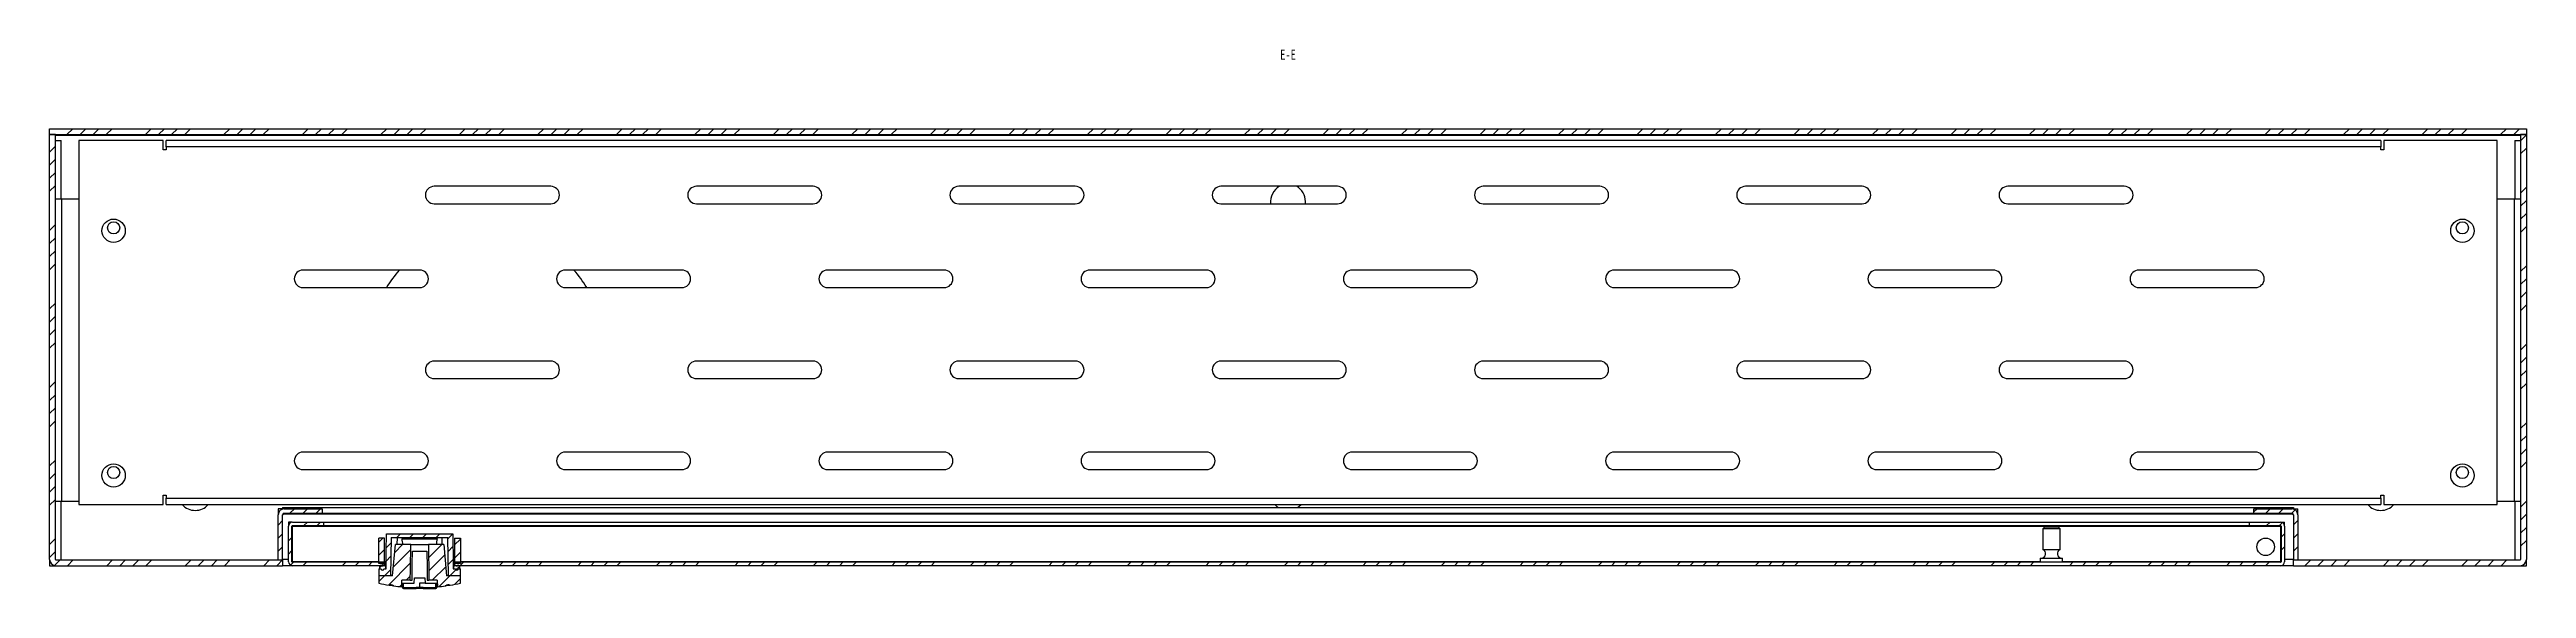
# Model space of a CAD drawing. Header units: millimetres. Extents: x -1281 to 3780, y -2005 to 2969.
# Drawn here: x -313 to 537, y -1190 to -1005 of the extents above; entities that cross this region are included whole.
import ezdxf

# ---------------------------------------------------------------- set-up
doc = ezdxf.new("R2010")
doc.units = ezdxf.units.MM
doc.styles.add('SLDTEXTSTYLE0', font='TXT', dxfattribs={"width": 0.75})

msp = doc.modelspace()

# ---------------------------------------------------------------- texts
at = {"color": 7, "linetype": 'Continuous', "lineweight": 18, "insert": (112.116, -1005.1073), "char_height": 3.5, "attachment_point": 2, "style": 'SLDTEXTSTYLE0'}
msp.add_mtext('E-E', dxfattribs=at)

# ---------------------------------------------------------------- hatches: boundary and pattern name
at = {"linetype": 'Continuous', "lineweight": 18}
h = msp.add_hatch(dxfattribs=at)
h.set_pattern_fill('ANSI34', angle=3e-322, style=0)
edge = h.paths.add_edge_path(flags=0)
edge.add_line((-310.8864, -1180.1176), (-310.8864, -1034.3176))
edge.add_line((-310.8864, -1034.3176), (-312.8864, -1034.3176))
edge.add_line((-312.8864, -1034.3176), (-312.8864, -1180.1176))
edge.add_arc((-310.6864, -1180.1176), 2.2, 180, 270)
edge.add_line((-310.6864, -1182.3176), (-232.8864, -1182.3176))
edge.add_line((-232.8864, -1182.3176), (-232.8864, -1180.3176))
edge.add_line((-232.8864, -1180.3176), (-310.6864, -1180.3176))
edge.add_arc((-310.6864, -1180.1176), 0.2, 180, 270, ccw=False)
h = msp.add_hatch(dxfattribs=at)
h.set_pattern_fill('ANSI34', angle=3e-322, style=0)
h.paths.add_polyline_path([(537.1136, -1034.3176), (537.1136, -1032.3176), (-312.8864, -1032.3176), (-312.8864, -1034.3176)], flags=0)
h = msp.add_hatch(dxfattribs=at)
h.set_pattern_fill('ANSI34', angle=3e-322, style=0)
edge = h.paths.add_edge_path(flags=0)
edge.add_line((537.1136, -1180.1176), (537.1136, -1034.3176))
edge.add_line((537.1136, -1034.3176), (535.1136, -1034.3176))
edge.add_line((535.1136, -1034.3176), (535.1136, -1180.1176))
edge.add_arc((534.9136, -1180.1176), 0.2, 270, 360, ccw=False)
edge.add_line((534.9136, -1180.3176), (457.1136, -1180.3176))
edge.add_line((457.1136, -1180.3176), (457.1136, -1182.3176))
edge.add_line((457.1136, -1182.3176), (534.9136, -1182.3176))
edge.add_arc((534.9136, -1180.1176), 2.2, 270, 360)
h = msp.add_hatch(dxfattribs=at)
h.set_pattern_fill('ANSI31', style=0)
edge = h.paths.add_edge_path(flags=0)
edge.add_line((-234.3864, -1164.8176), (-234.3864, -1180.3176))
edge.add_line((-234.3864, -1180.3176), (-232.8864, -1180.3176))
edge.add_line((-232.8864, -1180.3176), (-232.8864, -1164.8176))
edge.add_arc((-232.3864, -1164.8176), 0.5, 90, 180, ccw=False)
edge.add_line((-232.3864, -1164.3176), (-219.3864, -1164.3176))
edge.add_line((-219.3864, -1164.3176), (-219.3864, -1162.8176))
edge.add_line((-219.3864, -1162.8176), (-232.3864, -1162.8176))
edge.add_arc((-232.3864, -1164.8176), 2, 90, 180)
h = msp.add_hatch(dxfattribs=at)
h.set_pattern_fill('ANSI31', style=0)
edge = h.paths.add_edge_path(flags=0)
edge.add_line((457.1136, -1164.8176), (457.1136, -1180.3176))
edge.add_line((457.1136, -1180.3176), (458.6136, -1180.3176))
edge.add_line((458.6136, -1180.3176), (458.6136, -1164.8176))
edge.add_arc((456.6136, -1164.8176), 2, 0, 90)
edge.add_line((456.6136, -1162.8176), (443.6136, -1162.8176))
edge.add_line((443.6136, -1162.8176), (443.6136, -1164.3176))
edge.add_line((443.6136, -1164.3176), (456.6136, -1164.3176))
edge.add_arc((456.6136, -1164.8176), 0.5, 0, 90, ccw=False)
h = msp.add_hatch(dxfattribs=at)
h.set_pattern_fill('ANSI34', angle=3e-322, style=0)
edge = h.paths.add_edge_path(flags=0)
edge.add_line((-229.4864, -1182.3176), (-197.8864, -1182.3176))
edge.add_line((-197.8864, -1182.3176), (-197.8864, -1181.1176))
edge.add_line((-197.8864, -1181.1176), (-229.4864, -1181.1176))
edge.add_arc((-229.4864, -1180.9176), 0.2, 180, 270, ccw=False)
edge.add_line((-229.6864, -1180.9176), (-229.6864, -1168.7176))
edge.add_arc((-229.4864, -1168.7176), 0.2, 90, 180, ccw=False)
edge.add_line((-229.4864, -1168.5176), (-218.8864, -1168.5176))
edge.add_line((-218.8864, -1168.5176), (-218.8864, -1167.3176))
edge.add_line((-218.8864, -1167.3176), (-229.4864, -1167.3176))
edge.add_arc((-229.4864, -1168.7176), 1.4, 90, 180)
edge.add_line((-230.8864, -1168.7176), (-230.8864, -1180.9176))
edge.add_arc((-229.4864, -1180.9176), 1.4, 180, 270)
h = msp.add_hatch(dxfattribs=at)
h.set_pattern_fill('ANSI31', style=0)
edge = h.paths.add_edge_path(flags=0)
edge.add_line((-199.1364, -1183.3176), (-199.8864, -1183.3176))
edge.add_line((-199.8864, -1183.3176), (-199.8864, -1185.8176))
edge.add_line((-199.8864, -1185.8176), (-195.8502, -1185.8176))
edge.add_line((-195.8502, -1185.8176), (-195.6189, -1172.5676))
edge.add_line((-195.6189, -1172.5676), (-176.1538, -1172.5676))
edge.add_line((-176.1538, -1172.5676), (-175.9226, -1185.8176))
edge.add_line((-175.9226, -1185.8176), (-171.8864, -1185.8176))
edge.add_line((-171.8864, -1185.8176), (-171.8864, -1183.3176))
edge.add_line((-171.8864, -1183.3176), (-172.6364, -1183.3176))
edge.add_arc((-173.1364, -1183.3176), 0.5, 180, 360, ccw=False)
edge.add_line((-173.6364, -1183.3176), (-174.3864, -1183.3176))
edge.add_line((-174.3864, -1183.3176), (-174.4911, -1171.3176))
edge.add_line((-174.4911, -1171.3176), (-197.2817, -1171.3176))
edge.add_line((-197.2817, -1171.3176), (-197.3864, -1183.3176))
edge.add_line((-197.3864, -1183.3176), (-198.1364, -1183.3176))
edge.add_arc((-198.6364, -1183.3176), 0.5, 180, 360, ccw=False)
h = msp.add_hatch(dxfattribs=at)
h.set_pattern_fill('ANSI31', style=0)
h.paths.add_polyline_path([(-199.8864, -1181.5676), (-197.8864, -1181.5676), (-197.8864, -1172.8176), (-199.8864, -1172.8176)], flags=0)
h = msp.add_hatch(dxfattribs=at)
h.set_pattern_fill('ANSI34', angle=3e-322, style=0)
edge = h.paths.add_edge_path(flags=0)
edge.add_line((-173.8864, -1182.3176), (452.7136, -1182.3176))
edge.add_arc((452.7136, -1180.9176), 1.4, 270, 360)
edge.add_line((454.1136, -1180.9176), (454.1136, -1168.7176))
edge.add_arc((452.7136, -1168.7176), 1.4, 0, 90)
edge.add_line((452.7136, -1167.3176), (442.1136, -1167.3176))
edge.add_line((442.1136, -1167.3176), (442.1136, -1168.5176))
edge.add_line((442.1136, -1168.5176), (452.7136, -1168.5176))
edge.add_arc((452.7136, -1168.7176), 0.2, 0, 90, ccw=False)
edge.add_line((452.9136, -1168.7176), (452.9136, -1180.9176))
edge.add_arc((452.7136, -1180.9176), 0.2, 270, 360, ccw=False)
edge.add_line((452.7136, -1181.1176), (-173.8864, -1181.1176))
edge.add_line((-173.8864, -1181.1176), (-173.8864, -1182.3176))
h = msp.add_hatch(dxfattribs=at)
h.set_pattern_fill('ANSI31', style=0)
h.paths.add_polyline_path([(-171.8864, -1172.8176), (-173.8864, -1172.8176), (-173.8864, -1181.5676), (-171.8864, -1181.5676)], flags=0)
h = msp.add_hatch(dxfattribs=at)
h.set_pattern_fill('ANSI31', style=0)
edge = h.paths.add_edge_path(flags=0)
edge.add_arc((-185.8864, -1123.7176), 66.1, 262.3348067, 264.7068328)
edge.add_spline(control_points=[(-191.9842, -1189.5357), (-191.9756, -1188.7964), (-191.9671, -1188.057), (-191.9585, -1187.3176)], knot_values=[0.00035678, 0.00035678, 0.00035678, 0.00035678, 0.00257517, 0.00257517, 0.00257517, 0.00257517], weights=[1, 1, 1, 1], degree=3, periodic=0)
edge.add_line((-191.9585, -1187.3176), (-189.0999, -1187.3176))
edge.add_spline(control_points=[(-189.0999, -1187.3176), (-189.0657, -1185.2759), (-189.0312, -1183.2343), (-188.9962, -1181.1926), (-188.9613, -1179.1509), (-188.9259, -1177.1093), (-188.89, -1175.0676)], knot_values=[0, 0, 0, 0, 0.0061259, 0.0061259, 0.0061259, 0.0122518, 0.0122518, 0.0122518, 0.0122518], weights=[1, 1, 1, 1, 1, 1, 1], degree=3, periodic=0)
edge.add_line((-188.89, -1175.0676), (-194.1959, -1175.0676))
edge.add_line((-194.1959, -1175.0676), (-195.1364, -1185.8176))
edge.add_line((-195.1364, -1185.8176), (-199.8864, -1185.8176))
edge.add_line((-199.8864, -1185.8176), (-199.8864, -1187.9135))
edge.add_line((-199.8864, -1187.9135), (-199.8864, -1188.318))
edge.add_arc((-185.8864, -1123.7176), 66.1, 257.7721245, 260.8877713)
edge.add_arc((-196.2754, -1188.4897), 0.5, 260.8877713, 302.5854277)
edge.add_arc((-195.7368, -1189.3323), 0.5, 81.4622062, 122.585427, ccw=False)
edge.add_arc((-185.8864, -1123.7176), 65.85, 261.4622066, 261.7603721)
edge.add_arc((-195.3952, -1189.3827), 0.5, 40.6370568, 81.7602928, ccw=False)
edge.add_arc((-194.6364, -1188.7314), 0.5, 220.6372446, 262.3348067)
h = msp.add_hatch(dxfattribs=at)
h.set_pattern_fill('ANSI31', style=0)
edge = h.paths.add_edge_path(flags=0)
edge.add_line((-182.6729, -1187.3176), (-179.8143, -1187.3176))
edge.add_spline(control_points=[(-179.8143, -1187.3176), (-179.8057, -1188.0571), (-179.7972, -1188.7966), (-179.7887, -1189.5361)], knot_values=[0.01000067, 0.01000067, 0.01000067, 0.01000067, 0.01221928, 0.01221928, 0.01221928, 0.01221928], weights=[1, 1, 1, 1], degree=3, periodic=0)
edge.add_arc((-185.8864, -1123.7176), 66.1, 275.2930166, 277.6651933)
edge.add_arc((-177.1364, -1188.7314), 0.5, 277.6651933, 319.3627944)
edge.add_arc((-176.3775, -1189.3827), 0.5, 98.2396562, 139.3629042, ccw=False)
edge.add_arc((-185.8864, -1123.7176), 65.85, 278.2396283, 278.5377934)
edge.add_arc((-176.036, -1189.3323), 0.5, 57.414573, 98.5377937, ccw=False)
edge.add_arc((-175.4974, -1188.4897), 0.5, 237.4145723, 279.1122287)
edge.add_arc((-185.8864, -1123.7176), 66.1, 279.1122287, 282.2278755)
edge.add_line((-171.8864, -1188.318), (-171.8864, -1185.8176))
edge.add_line((-171.8864, -1185.8176), (-176.6364, -1185.8176))
edge.add_line((-176.6364, -1185.8176), (-177.5769, -1175.0676))
edge.add_line((-177.5769, -1175.0676), (-182.8828, -1175.0676))
edge.add_spline(control_points=[(-182.8828, -1175.0676), (-182.8472, -1177.0904), (-182.8122, -1179.1133), (-182.7775, -1181.1361), (-182.7422, -1183.1966), (-182.7074, -1185.2571), (-182.6729, -1187.3176)], knot_values=[0, 0, 0, 0, 0.00606942, 0.00606942, 0.00606942, 0.0122518, 0.0122518, 0.0122518, 0.0122518], weights=[1, 1, 1, 1, 1, 1, 1], degree=3, periodic=0)
h = msp.add_hatch(dxfattribs=at)
h.set_pattern_fill('ANSI31', style=0)
edge = h.paths.add_edge_path(flags=0)
edge.add_line((-199.4364, -1182.3176), (-199.6364, -1182.3176))
edge.add_line((-199.6364, -1182.3176), (-199.6364, -1183.3176))
edge.add_line((-199.6364, -1183.3176), (-199.1364, -1183.3176))
edge.add_arc((-198.6364, -1183.3176), 0.5, 180, 360)
edge.add_line((-198.1364, -1183.3176), (-197.5114, -1183.3176))
edge.add_line((-197.5114, -1183.3176), (-197.5114, -1182.3176))
edge.add_line((-197.5114, -1182.3176), (-197.8364, -1182.3176))
edge.add_line((-197.8364, -1182.3176), (-198.1364, -1182.0176))
edge.add_line((-198.1364, -1182.0176), (-198.4364, -1182.3176))
edge.add_line((-198.4364, -1182.3176), (-198.8364, -1182.3176))
edge.add_line((-198.8364, -1182.3176), (-199.1364, -1182.0176))
edge.add_line((-199.1364, -1182.0176), (-199.4364, -1182.3176))
h = msp.add_hatch(dxfattribs=at)
h.set_pattern_fill('ANSI31', style=0)
edge = h.paths.add_edge_path(flags=0)
edge.add_spline(control_points=[(-191.2407, -1189.8176), (-191.2563, -1189.8176), (-191.272, -1189.8158), (-191.287, -1189.812), (-191.3035, -1189.8078), (-191.3196, -1189.8013), (-191.3338, -1189.7921), (-191.3442, -1189.7854), (-191.3539, -1189.7771), (-191.3616, -1189.7674), (-191.3672, -1189.7604), (-191.3718, -1189.7525), (-191.375, -1189.7441), (-191.3782, -1189.7357), (-191.3799, -1189.7266), (-191.3799, -1189.7176)], knot_values=[0, 0, 0, 0, 0.00004665, 0.00004665, 0.00004665, 0.00009767, 0.00009767, 0.00009767, 0.00013494, 0.00013494, 0.00013494, 0.00016171, 0.00016171, 0.00016171, 0.00018869, 0.00018869, 0.00018869, 0.00018869], weights=[1, 1, 1, 1, 1, 1, 1, 1, 1, 1, 1, 1, 1, 1, 1, 1], degree=3, periodic=0)
edge.add_line((-191.3799, -1189.7176), (-191.3799, -1188.3176))
edge.add_line((-191.3799, -1188.3176), (-191.788, -1188.3176))
edge.add_line((-191.788, -1188.3176), (-191.788, -1189.7176))
edge.add_spline(control_points=[(-191.788, -1189.7176), (-191.788, -1189.7542), (-191.781, -1189.7913), (-191.7681, -1189.8255), (-191.7553, -1189.8596), (-191.7365, -1189.8918), (-191.7139, -1189.9204), (-191.6834, -1189.9589), (-191.6453, -1189.9919), (-191.6041, -1190.0185), (-191.5489, -1190.0541), (-191.4864, -1190.0796), (-191.4227, -1190.0956), (-191.3634, -1190.1105), (-191.3018, -1190.1176), (-191.2407, -1190.1176)], knot_values=[0, 0, 0, 0, 0.0001097, 0.0001097, 0.0001097, 0.00021867, 0.00021867, 0.00021867, 0.00036602, 0.00036602, 0.00036602, 0.00056376, 0.00056376, 0.00056376, 0.00074681, 0.00074681, 0.00074681, 0.00074681], weights=[1, 1, 1, 1, 1, 1, 1, 1, 1, 1, 1, 1, 1, 1, 1, 1], degree=3, periodic=0)
edge.add_line((-191.2407, -1190.1176), (-187.0864, -1190.1176))
edge.add_line((-187.0864, -1190.1176), (-187.0864, -1189.8176))
edge.add_line((-187.0864, -1189.8176), (-191.2407, -1189.8176))
h = msp.add_hatch(dxfattribs=at)
h.set_pattern_fill('ANSI31', style=0)
edge = h.paths.add_edge_path(flags=0)
edge.add_line((-179.9848, -1188.3176), (-180.3928, -1188.3176))
edge.add_line((-180.3928, -1188.3176), (-180.3928, -1189.7176))
edge.add_spline(control_points=[(-180.3928, -1189.7176), (-180.3928, -1189.724), (-180.3937, -1189.7305), (-180.3954, -1189.7367), (-180.3977, -1189.7454), (-180.4017, -1189.7538), (-180.4068, -1189.7613), (-180.4131, -1189.7707), (-180.4211, -1189.7789), (-180.43, -1189.7858), (-180.4419, -1189.7949), (-180.4555, -1189.802), (-180.4696, -1189.8071), (-180.4895, -1189.8142), (-180.5109, -1189.8176), (-180.532, -1189.8176)], knot_values=[0, 0, 0, 0, 0.00001923, 0.00001923, 0.00001923, 0.00004657, 0.00004657, 0.00004657, 0.00008054, 0.00008054, 0.00008054, 0.00012588, 0.00012588, 0.00012588, 0.00019013, 0.00019013, 0.00019013, 0.00019013], weights=[1, 1, 1, 1, 1, 1, 1, 1, 1, 1, 1, 1, 1, 1, 1, 1], degree=3, periodic=0)
edge.add_line((-180.532, -1189.8176), (-184.6864, -1189.8176))
edge.add_line((-184.6864, -1189.8176), (-184.6864, -1190.1176))
edge.add_line((-184.6864, -1190.1176), (-180.532, -1190.1176))
edge.add_spline(control_points=[(-180.532, -1190.1176), (-180.4492, -1190.1176), (-180.3649, -1190.1044), (-180.2869, -1190.0764), (-180.2321, -1190.0567), (-180.1792, -1190.0291), (-180.1332, -1189.9933), (-180.0976, -1189.9658), (-180.0655, -1189.9326), (-180.0405, -1189.8952), (-180.0201, -1189.8644), (-180.004, -1189.83), (-179.9947, -1189.7943), (-179.9882, -1189.7693), (-179.9848, -1189.7434), (-179.9848, -1189.7176)], knot_values=[0, 0, 0, 0, 0.00024854, 0.00024854, 0.00024854, 0.00042248, 0.00042248, 0.00042248, 0.0005566, 0.0005566, 0.0005566, 0.00066657, 0.00066657, 0.00066657, 0.00074275, 0.00074275, 0.00074275, 0.00074275], weights=[1, 1, 1, 1, 1, 1, 1, 1, 1, 1, 1, 1, 1, 1, 1, 1], degree=3, periodic=0)
edge.add_line((-179.9848, -1189.7176), (-179.9848, -1188.3176))
h = msp.add_hatch(dxfattribs=at)
h.set_pattern_fill('ANSI31', style=0)
edge = h.paths.add_edge_path(flags=0)
edge.add_line((-172.6364, -1183.3176), (-172.1364, -1183.3176))
edge.add_line((-172.1364, -1183.3176), (-172.1364, -1182.3176))
edge.add_line((-172.1364, -1182.3176), (-172.3364, -1182.3176))
edge.add_line((-172.3364, -1182.3176), (-172.6364, -1182.0176))
edge.add_line((-172.6364, -1182.0176), (-172.9364, -1182.3176))
edge.add_line((-172.9364, -1182.3176), (-173.3364, -1182.3176))
edge.add_line((-173.3364, -1182.3176), (-173.6364, -1182.0176))
edge.add_line((-173.6364, -1182.0176), (-173.9364, -1182.3176))
edge.add_line((-173.9364, -1182.3176), (-174.2614, -1182.3176))
edge.add_line((-174.2614, -1182.3176), (-174.2614, -1183.3176))
edge.add_line((-174.2614, -1183.3176), (-173.6364, -1183.3176))
edge.add_arc((-173.1364, -1183.3176), 0.5, 180, 360)

# ---------------------------------------------------------------- linework, layer by layer
at = {"color": 7, "linetype": 'Continuous'}
for p, q in [((-312.8864, -1034.3176), (-312.8864, -1032.3176)), ((-312.8864, -1032.3176), (537.1136, -1032.3176)), ((-312.8864, -1034.3176), (537.1136, -1034.3176)), ((-310.8864, -1034.3176), (-312.8864, -1034.3176)), ((-312.8864, -1180.1176), (-312.8864, -1034.3176)), ((-310.8864, -1180.1176), (-310.8864, -1034.3176)), ((-310.8864, -1036.3176), (-308.8864, -1036.3176)), ((-308.8864, -1056.3176), (-308.8864, -1036.3176)), ((-302.8864, -1036.3176), (-302.8864, -1161.3176)), ((-273.8864, -1036.3176), (-302.8864, -1036.3176)), ((-273.8864, -1039.5176), (-273.8864, -1036.3176)), ((-272.8864, -1038.5176), (-272.8864, -1036.3176)), ((487.1136, -1036.3176), (-272.8864, -1036.3176)), ((487.1136, -1036.3176), (487.1136, -1038.5176)), ((488.1136, -1036.3176), (488.1136, -1039.5176)), ((527.1136, -1036.3176), (488.1136, -1036.3176)), ((527.1136, -1161.3176), (527.1136, -1036.3176)), ((533.1136, -1036.3176), (535.1136, -1036.3176)), ((533.1136, -1036.3176), (533.1136, -1056.3176)), ((535.1136, -1034.3176), (535.1136, -1180.1176)), ((537.1136, -1034.3176), (535.1136, -1034.3176)), ((537.1136, -1032.3176), (537.1136, -1034.3176)), ((537.1136, -1034.3176), (537.1136, -1180.1176)), ((-272.8864, -1039.5176), (-273.8864, -1039.5176)), ((487.1136, -1038.5176), (-272.8864, -1038.5176)), ((-272.8864, -1038.5176), (-272.8864, -1039.5176)), ((487.1136, -1039.5176), (487.1136, -1038.5176)), ((488.1136, -1039.5176), (487.1136, -1039.5176)), ((-140.8864, -1052.0676), (-180.8864, -1052.0676)), ((-50.8864, -1052.0676), (-90.8864, -1052.0676)), ((39.1136, -1052.0676), (-0.8864, -1052.0676)), ((129.1136, -1052.0676), (89.1136, -1052.0676)), ((219.1136, -1052.0676), (179.1136, -1052.0676)), ((309.1136, -1052.0676), (269.1136, -1052.0676)), ((399.1136, -1052.0676), (359.1136, -1052.0676)), ((-310.8864, -1056.3176), (-308.6864, -1056.3176)), ((-308.6864, -1160.3176), (-308.6864, -1056.3176)), ((-308.6864, -1056.3176), (-302.8864, -1056.3176)), ((-180.8864, -1058.0676), (-140.8864, -1058.0676)), ((-90.8864, -1058.0676), (-50.8864, -1058.0676)), ((-0.8864, -1058.0676), (39.1136, -1058.0676)), ((89.1136, -1058.0676), (129.1136, -1058.0676)), ((118.0665, -1058.0676), (118.1136, -1057.3176)), ((179.1136, -1058.0676), (219.1136, -1058.0676)), ((269.1136, -1058.0676), (309.1136, -1058.0676)), ((359.1136, -1058.0676), (399.1136, -1058.0676)), ((527.1136, -1056.3176), (532.9136, -1056.3176)), ((532.9136, -1056.3176), (532.9136, -1160.3176)), ((532.9136, -1056.3176), (535.1136, -1056.3176)), ((-185.8864, -1080.8176), (-225.8864, -1080.8176)), ((-225.8864, -1086.8176), (-185.8864, -1086.8176)), ((-95.8864, -1080.8176), (-135.8864, -1080.8176)), ((-135.8864, -1086.8176), (-95.8864, -1086.8176)), ((-5.8864, -1080.8176), (-45.8864, -1080.8176)), ((-45.8864, -1086.8176), (-5.8864, -1086.8176)), ((84.1136, -1080.8176), (44.1136, -1080.8176)), ((44.1136, -1086.8176), (84.1136, -1086.8176)), ((174.1136, -1080.8176), (134.1136, -1080.8176)), ((134.1136, -1086.8176), (174.1136, -1086.8176)), ((264.1136, -1080.8176), (224.1136, -1080.8176)), ((224.1136, -1086.8176), (264.1136, -1086.8176)), ((354.1136, -1080.8176), (314.1136, -1080.8176)), ((314.1136, -1086.8176), (354.1136, -1086.8176)), ((444.1136, -1080.8176), (404.1136, -1080.8176)), ((404.1136, -1086.8176), (444.1136, -1086.8176)), ((-140.8864, -1112.0676), (-180.8864, -1112.0676)), ((-50.8864, -1112.0676), (-90.8864, -1112.0676)), ((39.1136, -1112.0676), (-0.8864, -1112.0676)), ((129.1136, -1112.0676), (89.1136, -1112.0676)), ((219.1136, -1112.0676), (179.1136, -1112.0676)), ((309.1136, -1112.0676), (269.1136, -1112.0676)), ((399.1136, -1112.0676), (359.1136, -1112.0676)), ((-180.8864, -1118.0676), (-140.8864, -1118.0676)), ((-90.8864, -1118.0676), (-50.8864, -1118.0676)), ((-0.8864, -1118.0676), (39.1136, -1118.0676)), ((89.1136, -1118.0676), (129.1136, -1118.0676)), ((179.1136, -1118.0676), (219.1136, -1118.0676)), ((269.1136, -1118.0676), (309.1136, -1118.0676)), ((359.1136, -1118.0676), (399.1136, -1118.0676)), ((-185.8864, -1143.3176), (-225.8864, -1143.3176)), ((-95.8864, -1143.3176), (-135.8864, -1143.3176)), ((-5.8864, -1143.3176), (-45.8864, -1143.3176)), ((84.1136, -1143.3176), (44.1136, -1143.3176)), ((174.1136, -1143.3176), (134.1136, -1143.3176)), ((264.1136, -1143.3176), (224.1136, -1143.3176)), ((354.1136, -1143.3176), (314.1136, -1143.3176)), ((444.1136, -1143.3176), (404.1136, -1143.3176)), ((-225.8864, -1149.3176), (-185.8864, -1149.3176)), ((-135.8864, -1149.3176), (-95.8864, -1149.3176)), ((-45.8864, -1149.3176), (-5.8864, -1149.3176)), ((44.1136, -1149.3176), (84.1136, -1149.3176)), ((134.1136, -1149.3176), (174.1136, -1149.3176)), ((224.1136, -1149.3176), (264.1136, -1149.3176)), ((314.1136, -1149.3176), (354.1136, -1149.3176)), ((404.1136, -1149.3176), (444.1136, -1149.3176)), ((-308.6864, -1160.3176), (-310.8864, -1160.3176)), ((-308.8864, -1180.3176), (-308.8864, -1160.3176)), ((-302.8864, -1160.3176), (-308.6864, -1160.3176)), ((-302.8864, -1161.3176), (-273.8864, -1161.3176)), ((-273.8864, -1158.1176), (-272.8864, -1158.1176)), ((-273.8864, -1161.3176), (-273.8864, -1158.1176)), ((-272.8864, -1158.1176), (-272.8864, -1159.1176)), ((-272.8864, -1159.1176), (487.1136, -1159.1176)), ((-272.8864, -1161.3176), (-272.8864, -1159.1176)), ((-272.8864, -1161.3176), (487.1136, -1161.3176)), ((-232.8864, -1162.8176), (-234.3864, -1162.8176)), ((-234.3864, -1162.8176), (-234.3864, -1164.8176)), ((-232.8864, -1162.3176), (-232.8864, -1162.8176)), ((-232.8864, -1162.3176), (457.1136, -1162.3176)), ((-232.8864, -1162.8811), (-232.8864, -1162.8176)), ((-232.3864, -1162.8176), (-219.3864, -1162.8176)), ((-232.3864, -1164.3176), (-219.3864, -1164.3176)), ((-219.3864, -1162.8176), (-219.3864, -1164.3176)), ((-219.3864, -1164.3176), (443.6136, -1164.3176)), ((443.6136, -1164.3176), (443.6136, -1162.8176)), ((443.6136, -1162.8176), (456.6136, -1162.8176)), ((443.6136, -1164.3176), (456.6136, -1164.3176)), ((457.1136, -1162.3176), (457.1136, -1162.8811)), ((457.1136, -1162.8176), (458.6136, -1162.8176)), ((458.6136, -1164.8176), (458.6136, -1162.8176)), ((487.1136, -1158.1176), (488.1136, -1158.1176)), ((487.1136, -1159.1176), (487.1136, -1158.1176)), ((487.1136, -1159.1176), (487.1136, -1161.3176)), ((488.1136, -1158.1176), (488.1136, -1161.3176)), ((488.1136, -1161.3176), (527.1136, -1161.3176)), ((532.9136, -1160.3176), (527.1136, -1160.3176)), ((535.1136, -1160.3176), (532.9136, -1160.3176)), ((533.1136, -1160.3176), (533.1136, -1180.3176)), ((-234.3864, -1180.3176), (-234.3864, -1164.8176)), ((-232.8864, -1180.3176), (-232.8864, -1164.8176)), ((-229.6864, -1167.3176), (-230.8864, -1167.3176)), ((-230.8864, -1167.3176), (-230.8864, -1168.7176)), ((-230.8864, -1180.9176), (-230.8864, -1168.7176)), ((-229.6864, -1167.332), (-229.6864, -1167.3176)), ((-229.6864, -1180.9176), (-229.6864, -1168.7176)), ((-229.4864, -1167.3176), (-218.8864, -1167.3176)), ((-229.4864, -1168.5176), (-218.8864, -1168.5176)), ((-229.4864, -1168.5176), (-229.4864, -1168.7176)), ((-229.4864, -1168.7176), (452.7136, -1168.7176)), ((-229.4864, -1180.9176), (-229.4864, -1168.7176)), ((-218.8864, -1167.3176), (-218.8864, -1168.5176)), ((-218.8864, -1167.3176), (442.1136, -1167.3176)), ((-218.8864, -1168.5176), (442.1136, -1168.5176)), ((-199.8864, -1181.5676), (-199.8864, -1172.8176)), ((-197.8864, -1172.8176), (-199.8864, -1172.8176)), ((-197.8864, -1181.5676), (-197.8864, -1172.8176)), ((-197.2817, -1171.3176), (-174.4911, -1171.3176)), ((-195.6189, -1172.5676), (-195.8502, -1185.8176)), ((-195.6189, -1172.5676), (-176.1539, -1172.5676)), ((-175.9226, -1185.8176), (-176.1539, -1172.5676)), ((-173.8864, -1172.8176), (-173.8864, -1181.5676)), ((-173.8864, -1172.8176), (-171.8864, -1172.8176)), ((-171.8864, -1172.8176), (-171.8864, -1181.5676)), ((371.685, -1169.1176), (371.1136, -1169.689)), ((371.1136, -1169.689), (371.1136, -1176.7176)), ((377.1136, -1169.689), (371.1136, -1169.689)), ((376.5422, -1169.1176), (371.685, -1169.1176)), ((377.1136, -1169.689), (376.5422, -1169.1176)), ((377.1136, -1176.7176), (377.1136, -1169.689)), ((442.1136, -1168.5176), (442.1136, -1167.3176)), ((442.1136, -1167.3176), (452.7136, -1167.3176)), ((442.1136, -1168.5176), (452.7136, -1168.5176)), ((452.7136, -1168.7176), (452.7136, -1168.5176)), ((452.7136, -1168.7176), (452.7136, -1180.9176)), ((452.9136, -1167.3176), (454.1136, -1167.3176)), ((452.9136, -1167.3176), (452.9136, -1167.332)), ((452.9136, -1168.7176), (452.9136, -1180.9176)), ((454.1136, -1168.7176), (454.1136, -1167.3176)), ((454.1136, -1168.7176), (454.1136, -1180.9176)), ((457.1136, -1164.8176), (457.1136, -1180.3176)), ((458.6136, -1164.8176), (458.6136, -1180.3176)), ((-312.8864, -1180.1176), (-312.8864, -1182.3176)), ((-310.6864, -1180.3176), (-232.8864, -1180.3176)), ((-234.3864, -1180.3176), (-232.8864, -1180.3176)), ((-232.8864, -1180.3176), (-232.8864, -1182.3176)), ((-229.4864, -1180.9176), (-229.4864, -1181.1176)), ((-197.8864, -1181.1176), (-229.4864, -1181.1176)), ((-197.8864, -1181.1176), (-197.8864, -1182.3176)), ((-197.3672, -1181.1176), (-197.8864, -1181.1176)), ((-195.1364, -1185.8176), (-194.1959, -1175.0676)), ((-188.89, -1175.0676), (-194.1959, -1175.0676)), ((-192.041, -1173.0676), (-179.7318, -1173.0676)), ((-188.89, -1175.0676), (-182.8828, -1175.0676)), ((-188.3864, -1177.3176), (-183.3864, -1177.3176)), ((-177.5769, -1175.0676), (-182.8828, -1175.0676)), ((-177.5769, -1175.0676), (-176.6364, -1185.8176)), ((-173.8864, -1181.1176), (-174.4056, -1181.1176)), ((-173.8864, -1182.3176), (-173.8864, -1181.1176)), ((452.7136, -1181.1176), (-173.8864, -1181.1176)), ((370.2736, -1179.7176), (370.2736, -1181.1176)), ((370.2736, -1179.7176), (375.5845, -1179.7176)), ((371.1136, -1176.7176), (375.2628, -1176.7176)), ((375.2628, -1176.7176), (377.1136, -1176.7176)), ((375.5845, -1179.7176), (377.9536, -1179.7176)), ((377.9536, -1181.1176), (377.9536, -1179.7176)), ((452.7136, -1181.1176), (452.7136, -1180.9176)), ((457.1136, -1180.3176), (458.6136, -1180.3176)), ((457.1136, -1182.3176), (457.1136, -1180.3176)), ((457.1136, -1180.3176), (534.9136, -1180.3176)), ((537.1136, -1182.3176), (537.1136, -1180.1176)), ((-312.8864, -1182.3176), (-310.6864, -1182.3176)), ((-310.6864, -1182.3176), (-232.8864, -1182.3176)), ((-229.4864, -1182.3176), (-232.8864, -1182.3176)), ((-197.8864, -1182.3176), (-229.4864, -1182.3176)), ((-197.8864, -1181.5676), (-199.8864, -1181.5676)), ((-199.8864, -1183.3176), (-199.1364, -1183.3176)), ((-199.8864, -1183.3176), (-199.8864, -1185.8176)), ((-199.8864, -1185.8176), (-199.8864, -1187.9135)), ((-195.1364, -1185.8176), (-199.8864, -1185.8176)), ((-195.8502, -1185.8176), (-199.8864, -1185.8176)), ((-199.8864, -1187.9135), (-199.8864, -1188.318)), ((-199.6364, -1182.3176), (-199.6364, -1183.3176)), ((-199.6364, -1182.3176), (-199.4364, -1182.3176)), ((-199.6364, -1183.3176), (-199.1364, -1183.3176)), ((-199.1364, -1182.0176), (-199.4364, -1182.3176)), ((-198.8364, -1182.3176), (-199.1364, -1182.0176)), ((-198.8364, -1182.3176), (-198.4364, -1182.3176)), ((-198.1364, -1182.0176), (-198.4364, -1182.3176)), ((-197.8364, -1182.3176), (-198.1364, -1182.0176)), ((-198.1364, -1183.3176), (-197.5114, -1183.3176)), ((-198.1364, -1183.3176), (-197.3864, -1183.3176)), ((-197.8364, -1182.3176), (-197.5114, -1182.3176)), ((-197.5114, -1183.3176), (-197.5114, -1182.3176)), ((-197.5114, -1182.3176), (-197.4354, -1182.3176)), ((-191.7266, -1189.5588), (-191.9842, -1189.5357)), ((-191.9841, -1189.5359), (-191.9585, -1187.3176)), ((-189.0999, -1187.3176), (-191.9585, -1187.3176)), ((-191.788, -1188.3176), (-191.3799, -1188.3176)), ((-191.788, -1189.7176), (-191.788, -1188.3176)), ((-191.3799, -1189.7176), (-191.3799, -1188.3176)), ((-191.3799, -1188.3176), (-187.7864, -1188.3176)), ((-191.2407, -1189.8176), (-187.0864, -1189.8176)), ((-189.0999, -1187.3176), (-188.4737, -1187.3176)), ((-187.7864, -1188.3176), (-187.6289, -1186.5176)), ((-187.6289, -1186.5176), (-184.1439, -1186.5176)), ((-187.0864, -1189.8176), (-187.0864, -1190.1176)), ((-184.6864, -1189.8176), (-187.0864, -1189.8176)), ((-183.9864, -1188.3176), (-185.8864, -1188.3176)), ((-185.8864, -1188.3176), (-185.8864, -1189.7176)), ((-185.8864, -1189.7176), (-185.8864, -1189.8176)), ((-184.6864, -1190.1176), (-184.6864, -1189.8176)), ((-184.6864, -1189.8176), (-180.5321, -1189.8176)), ((-184.1439, -1186.5176), (-183.9864, -1188.3176)), ((-183.9864, -1188.3176), (-180.3928, -1188.3176)), ((-183.2991, -1187.3176), (-182.6729, -1187.3176)), ((-179.8143, -1187.3176), (-182.6729, -1187.3176)), ((-180.3928, -1188.3176), (-180.3928, -1189.7176)), ((-180.3928, -1188.3176), (-179.9848, -1188.3176)), ((-179.7884, -1189.5357), (-180.0432, -1189.5585)), ((-179.9848, -1188.3176), (-179.9848, -1189.7176)), ((-179.8143, -1187.3176), (-179.7887, -1189.5361)), ((-171.8864, -1185.8176), (-176.6364, -1185.8176)), ((-175.9522, -1188.9397), (-175.998, -1188.9467)), ((-171.8864, -1185.8176), (-175.9226, -1185.8176)), ((-174.3864, -1183.3176), (-173.6364, -1183.3176)), ((-174.3506, -1182.3176), (-174.2614, -1182.3176)), ((-174.2614, -1182.3176), (-174.2614, -1183.3176)), ((-174.2614, -1182.3176), (-173.9364, -1182.3176)), ((-174.2614, -1183.3176), (-173.6364, -1183.3176)), ((-173.6364, -1182.0176), (-173.9364, -1182.3176)), ((-171.8864, -1181.5676), (-173.8864, -1181.5676)), ((452.7136, -1182.3176), (-173.8864, -1182.3176)), ((-173.3364, -1182.3176), (-173.6364, -1182.0176)), ((-173.3364, -1182.3176), (-172.9364, -1182.3176)), ((-172.6364, -1182.0176), (-172.9364, -1182.3176)), ((-172.3364, -1182.3176), (-172.6364, -1182.0176)), ((-172.6364, -1183.3176), (-172.1364, -1183.3176)), ((-172.6364, -1183.3176), (-171.8864, -1183.3176)), ((-172.3364, -1182.3176), (-172.1364, -1182.3176)), ((-172.1364, -1183.3176), (-172.1364, -1182.3176)), ((-171.8864, -1185.8176), (-171.8864, -1183.3176)), ((-171.8864, -1188.318), (-171.8864, -1185.8176)), ((457.1136, -1182.3176), (452.7136, -1182.3176)), ((457.1136, -1182.3176), (534.9136, -1182.3176)), ((534.9136, -1182.3176), (537.1136, -1182.3176)), ((-191.2407, -1190.1176), (-187.0864, -1190.1176)), ((-184.6864, -1190.1176), (-187.0864, -1190.1176)), ((-184.6864, -1190.1176), (-180.5321, -1190.1176))]:
    msp.add_line(p, q, dxfattribs=at)
at = {"color": 8, "linetype": 'Continuous'}
for p, q in [((-310.8864, -1034.5176), (535.1136, -1034.5176)), ((-232.7864, -1164.5176), (457.0136, -1164.5176)), ((-193.6262, -1172.5676), (-193.6698, -1175.0676)), ((-178.103, -1175.0676), (-178.1466, -1172.5676)), ((-230.8864, -1180.1176), (-232.8864, -1180.1176)), ((-229.4864, -1180.1176), (-229.6864, -1180.1176)), ((-199.8864, -1180.9176), (-229.4864, -1180.9176)), ((-197.3654, -1180.9176), (-197.8864, -1180.9176)), ((-173.8864, -1180.9176), (-174.4073, -1180.9176)), ((370.2736, -1180.9176), (-171.8864, -1180.9176)), ((452.7136, -1180.9176), (377.9536, -1180.9176)), ((452.9136, -1180.1176), (452.7136, -1180.1176)), ((457.1136, -1180.1176), (454.1136, -1180.1176))]:
    msp.add_line(p, q, dxfattribs=at)
at = {"color": 7, "linetype": 'Continuous', "flags": 128}
for points in [[(107.6415, -1161.3176), (108.2891, -1161.9407), (108.797, -1162.3176)], [(115.4302, -1162.3176), (116.4874, -1161.4249), (116.5857, -1161.3176)], [(-197.3864, -1183.3176), (-197.334, -1177.3176), (-197.2817, -1171.3176)], [(-174.4911, -1171.3176), (-174.4644, -1174.3727), (-174.4251, -1178.8811), (-174.3864, -1183.3176)], [(-188.4737, -1187.3176), (-188.4247, -1181.7092), (-188.3864, -1177.3176)], [(-183.3864, -1177.3176), (-183.3376, -1182.9092), (-183.2991, -1187.3176)]]:
    msp.add_lwpolyline(points, dxfattribs=at)
at = {"color": 7, "linetype": 'Continuous'}
for centre, radius in [((-290.8864, -1067.3176), 4), ((-290.8864, -1066.3176), 2.1), ((515.1136, -1067.3176), 4), ((515.1136, -1066.3176), 2.1), ((-290.8864, -1151.3176), 4), ((515.1136, -1151.3176), 4), ((-290.8864, -1150.3176), 2.1), ((515.1136, -1150.3176), 2.1), ((447.6136, -1175.8176), 3)]:
    msp.add_circle(centre, radius, dxfattribs=at)
for centre, radius, start, end in [((-180.8864, -1055.0676), 3, 90, 270), ((-140.8864, -1055.0676), 3, 270, 90), ((-90.8864, -1055.0676), 3, 90, 270), ((-50.8864, -1055.0676), 3, 270, 90), ((-0.8864, -1055.0676), 3, 90, 270), ((39.1136, -1055.0676), 3, 270, 90), ((89.1136, -1055.0676), 3, 90, 270), ((112.1136, -1057.3176), 6, 118.9550244, 187.1807558), ((112.1136, -1057.3176), 6, 0, 61.0449756), ((129.1136, -1055.0676), 3, 270, 90), ((179.1136, -1055.0676), 3, 90, 270), ((219.1136, -1055.0676), 3, 270, 90), ((269.1136, -1055.0676), 3, 90, 270), ((309.1136, -1055.0676), 3, 270, 90), ((359.1136, -1055.0676), 3, 90, 270), ((399.1136, -1055.0676), 3, 270, 90), ((-225.8864, -1083.8176), 3, 90, 270), ((-162.8864, -1107.3176), 40, 138.5091831, 149.1695026), ((-185.8864, -1083.8176), 3, 270, 90), ((-135.8864, -1083.8176), 3, 90, 270), ((-162.8864, -1107.3176), 40, 30.8304974, 41.4908169), ((-95.8864, -1083.8176), 3, 270, 90), ((-45.8864, -1083.8176), 3, 90, 270), ((-5.8864, -1083.8176), 3, 270, 90), ((44.1136, -1083.8176), 3, 90, 270), ((84.1136, -1083.8176), 3, 270, 90), ((134.1136, -1083.8176), 3, 90, 270), ((174.1136, -1083.8176), 3, 270, 90), ((224.1136, -1083.8176), 3, 90, 270), ((264.1136, -1083.8176), 3, 270, 90), ((314.1136, -1083.8176), 3, 90, 270), ((354.1136, -1083.8176), 3, 270, 90), ((404.1136, -1083.8176), 3, 90, 270), ((444.1136, -1083.8176), 3, 270, 90), ((-180.8864, -1115.0676), 3, 90, 270), ((-140.8864, -1115.0676), 3, 270, 90), ((-90.8864, -1115.0676), 3, 90, 270), ((-50.8864, -1115.0676), 3, 270, 90), ((-0.8864, -1115.0676), 3, 90, 270), ((39.1136, -1115.0676), 3, 270, 90), ((89.1136, -1115.0676), 3, 90, 270), ((129.1136, -1115.0676), 3, 270, 90), ((179.1136, -1115.0676), 3, 90, 270), ((219.1136, -1115.0676), 3, 270, 90), ((269.1136, -1115.0676), 3, 90, 270), ((309.1136, -1115.0676), 3, 270, 90), ((359.1136, -1115.0676), 3, 90, 270), ((399.1136, -1115.0676), 3, 270, 90), ((-225.8864, -1146.3176), 3, 90, 270), ((-185.8864, -1146.3176), 3, 270, 90), ((-135.8864, -1146.3176), 3, 90, 270), ((-95.8864, -1146.3176), 3, 270, 90), ((-45.8864, -1146.3176), 3, 90, 270), ((-5.8864, -1146.3176), 3, 270, 90), ((44.1136, -1146.3176), 3, 90, 270), ((84.1136, -1146.3176), 3, 270, 90), ((134.1136, -1146.3176), 3, 90, 270), ((174.1136, -1146.3176), 3, 270, 90), ((224.1136, -1146.3176), 3, 90, 270), ((264.1136, -1146.3176), 3, 270, 90), ((314.1136, -1146.3176), 3, 90, 270), ((354.1136, -1146.3176), 3, 270, 90), ((404.1136, -1146.3176), 3, 90, 270), ((444.1136, -1146.3176), 3, 270, 90), ((-262.8864, -1157.3176), 6, 221.8103149, 318.1896851), ((-232.3864, -1164.8176), 2, 90, 180), ((-232.3864, -1164.8176), 0.5, 90, 180), ((456.6136, -1164.8176), 2, 0, 90), ((456.6136, -1164.8176), 0.5, 0, 90), ((487.1136, -1157.3176), 6, 221.8103149, 318.1896851), ((-229.4864, -1168.7176), 1.4, 90, 180), ((-229.4864, -1168.7176), 0.2, 90, 180), ((452.7136, -1168.7176), 1.4, 0, 90), ((452.7136, -1168.7176), 0.2, 0, 90), ((-310.6864, -1180.1176), 2.2, 180, 270), ((-310.6864, -1180.1176), 0.2, 180, 270), ((-229.4864, -1180.9176), 1.4, 180, 270), ((-229.4864, -1180.9176), 0.2, 180, 270), ((370.5631, -1178.1671), 1.5505, 270, 69.2034283), ((377.6641, -1178.1671), 1.5505, 110.7965717, 270), ((452.7136, -1180.9176), 0.2, 270, 0), ((452.7136, -1180.9176), 1.4, 270, 0), ((534.9136, -1180.1176), 2.2, 270, 0), ((534.9136, -1180.1176), 0.2, 270, 0), ((-185.8864, -1123.7176), 66.1, 257.7721245, 260.8877713), ((-198.6364, -1183.3176), 0.5, 180, 0), ((-196.2754, -1188.4897), 0.5, 260.8877713, 302.5854277), ((-195.7368, -1189.3323), 0.5, 81.4622062, 122.585427), ((-185.8864, -1123.7176), 65.85, 261.4622066, 261.7603721), ((-195.3952, -1189.3827), 0.5, 40.6370568, 81.7602928), ((-194.6364, -1188.7314), 0.5, 220.6372446, 262.3348067), ((-185.8864, -1123.7176), 66.1, 262.3348067, 264.7068328), ((-185.8864, -1123.7176), 66.1, 275.2933861, 277.6651933), ((-177.1364, -1188.7314), 0.5, 277.6651933, 319.3627944), ((-176.3775, -1189.3827), 0.5, 98.2396562, 139.3629042), ((-185.8864, -1123.7176), 65.85, 278.2396283, 278.5377934), ((-176.036, -1189.3323), 0.5, 57.414573, 98.5377937), ((-175.4974, -1188.4897), 0.5, 237.4145723, 279.1122287), ((-185.8864, -1123.7176), 66.1, 279.1122287, 282.2278755), ((-173.1364, -1183.3176), 0.5, 180, 0)]:
    msp.add_arc(centre, radius, start, end, dxfattribs=at)
for start_param, end_param in [(2.26380655, 2.33821475), (3.94497055, 4.01937876)]:
    msp.add_ellipse((-185.8864, -1150.0141), major_axis=(0, 36.0857), ratio=0.22169466, start_param=start_param, end_param=end_param, dxfattribs=at)
for points, knots in [([(-189.0999, -1187.3176), (-189.0656, -1185.2759), (-188.9969, -1181.1926), (-188.9256, -1177.1093), (-188.89, -1175.0676)], [0, 0, 0, 0, 0.50000001, 1, 1, 1, 1]), ([(-182.8828, -1175.0676), (-182.8475, -1177.0904), (-182.7762, -1181.1738), (-182.7075, -1185.2571), (-182.6729, -1187.3176)], [0, 0, 0, 0, 0.49539008, 1, 1, 1, 1]), ([(-194.7221, -1189.2236), (-195.0181, -1189.1827), (-195.6505, -1189.0953), (-196.0963, -1189.0244), (-196.1631, -1189.0138), (-196.1658, -1189.0134)], [0, 0, 0, 0, 0.45776446, 0.9780414, 1, 1, 1, 1]), ([(-195.8288, -1188.9368), (-195.8497, -1188.953), (-195.8918, -1188.9858), (-195.9398, -1189.0032), (-195.964, -1189.012)], [0, 0, 0, 0, 0.49677135, 1, 1, 1, 1]), ([(-195.6356, -1188.8747), (-195.6702, -1188.882), (-195.7392, -1188.8966), (-195.8008, -1188.9262), (-195.8315, -1188.941)], [0, 0, 0, 0, 0.501537029, 1, 1, 1, 1]), ([(-195.207, -1189.03), (-195.4677, -1188.9918), (-195.7461, -1188.951), (-195.8136, -1188.9406), (-195.8179, -1188.9399)], [0, 0, 0, 0, 0.93619642, 1, 1, 1, 1]), ([(-191.788, -1189.7176), (-191.784, -1189.7544), (-191.7759, -1189.8277), (-191.7107, -1189.9348), (-191.5952, -1190.0351), (-191.429, -1190.105), (-191.3019, -1190.1135), (-191.2407, -1190.1176)], [0, 0, 0, 0, 0.14692111, 0.29330284, 0.49054009, 0.75457103, 1, 1, 1, 1]), ([(-191.3799, -1189.7176), (-191.3789, -1189.7266), (-191.3769, -1189.7447), (-191.3606, -1189.7712), (-191.3313, -1189.7965), (-191.2889, -1189.8143), (-191.2563, -1189.8165), (-191.2407, -1189.8176)], [0, 0, 0, 0, 0.14298263, 0.28542703, 0.4828204, 0.75242591, 1, 1, 1, 1]), ([(-180.5321, -1189.8176), (-180.5108, -1189.8157), (-180.4745, -1189.8125), (-180.4317, -1189.7896), (-180.4068, -1189.7642), (-180.3946, -1189.7395), (-180.3934, -1189.724), (-180.3928, -1189.7176)], [0, 0, 0, 0, 0.336277223, 0.574658715, 0.753662169, 0.89794516, 1, 1, 1, 1]), ([(-180.5321, -1190.1176), (-180.4487, -1190.1103), (-180.3067, -1190.0978), (-180.1386, -1190.0077), (-180.0398, -1189.9059), (-179.9917, -1189.8063), (-179.9868, -1189.7434), (-179.9848, -1189.7176)], [0, 0, 0, 0, 0.33298791, 0.56712591, 0.74800278, 0.8964769, 1, 1, 1, 1]), ([(-175.6154, -1189.0148), (-175.7809, -1189.041), (-176.1075, -1189.0928), (-176.799, -1189.1888), (-177.1401, -1189.2362)], [0, 0, 0, 0, 0.50686901, 1, 1, 1, 1]), ([(-176.0468, -1188.9541), (-176.1163, -1188.9645), (-176.2552, -1188.9852), (-176.4736, -1189.018), (-176.6798, -1189.0458), (-176.7556, -1189.056)], [0, 0, 0, 0, 0.3874469, 0.77494081, 1, 1, 1, 1]), ([(-175.9413, -1188.941), (-175.972, -1188.9262), (-176.0335, -1188.8966), (-176.1026, -1188.882), (-176.1372, -1188.8747)], [0, 0, 0, 0, 0.4984937, 1, 1, 1, 1])]:
    msp.add_open_spline(points, degree=3, knots=knots, dxfattribs=at)

msp.set_redraw_order([(e.dxf.handle, doc.entitydb.next_handle()) for e in msp.query("TEXT MTEXT ATTDEF DIMENSION ARC_DIMENSION")])  # texts and dimensions are drawn at this point

doc.saveas('drawing.dxf')
